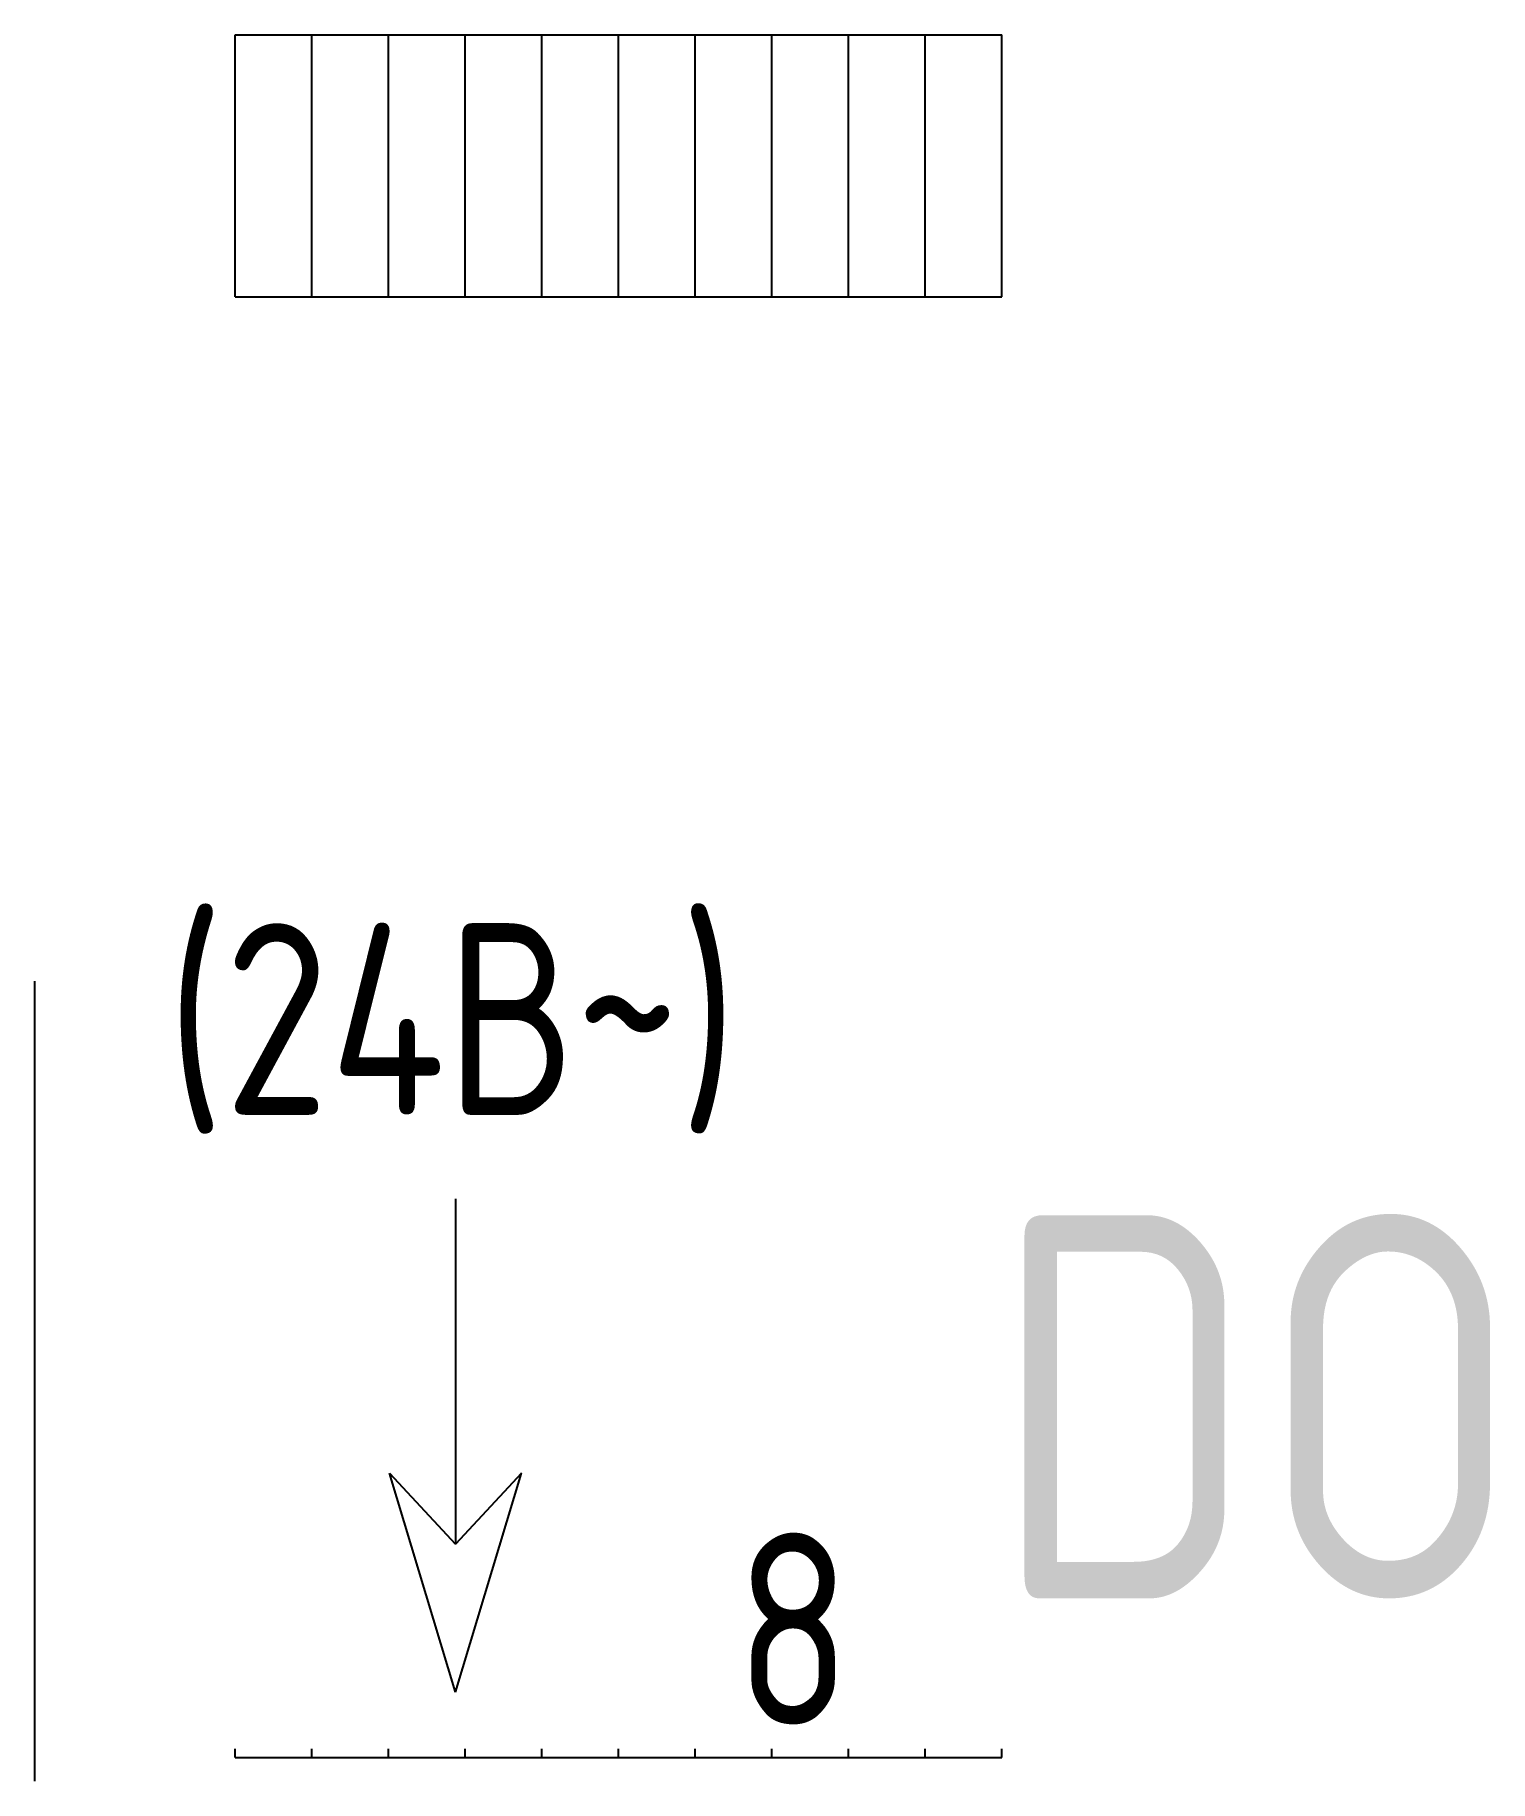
# Model space of a CAD drawing. Header units: millimetres. Extents: x 98 to 20644, y -7467 to -6136.
# Drawn here: x 4256 to 5015, y -7047 to -6136 of the extents above; entities that cross this region are included whole.
import ezdxf

# ---------------------------------------------------------------- set-up
doc = ezdxf.new("R2010")
doc.units = ezdxf.units.MM
doc.styles.add('GOST-A 3-1', font='', dxfattribs={"height": 3})
doc.styles.get('GOST-A 3-1').set_extended_font_data('GOST type A')

msp = doc.modelspace()

# ---------------------------------------------------------------- texts
at = {"style": 'GOST-A 3-1'}
for s, height, p in [('(24В~)', 100, (4324.52, -6699.35)), ('DO', 200, (4754.94, -6951.72)), ('8', 100, (4621.13, -7017.74))]:
    msp.add_text(s, height=height, dxfattribs=at).set_placement(p)

# ---------------------------------------------------------------- blocks, each defined once
blk = doc.blocks.new('*T32')
at = {"linetype": 'ByBlock', "lineweight": -2, "transparency": 16777216}
for p, q in [((0, 0), (0, 136.705)), ((0, 136.705), (400, 136.705)), ((40, 0), (40, 136.705)), ((80, 0), (80, 136.705)), ((120, 0), (120, 136.705)), ((160, 0), (160, 136.705)), ((200, 0), (200, 136.705)), ((240, 0), (240, 136.705)), ((280, 0), (280, 136.705)), ((320, 0), (320, 136.705)), ((360, 0), (360, 136.705)), ((400, 0), (400, 136.705)), ((0, 0), (400, 0))]:
    blk.add_line(p, q, dxfattribs=at)

# ---------------------------------------------------------------- linework, layer by layer
at = {"color": 0}
msp.add_line((4256, -7047.07), (4256, -6629.53), dxfattribs=at)
for p, q in [((4475.45, -6743.23), (4475.45, -6923.45)), ((4475.45, -7000.73), (4441, -6886.45)), ((4441, -6886.45), (4475.45, -6923.45)), ((4475.45, -7000.73), (4509.9, -6886.45)), ((4509.9, -6886.45), (4475.45, -6923.45))]:
    msp.add_line(p, q)
at = {"color": 1}
for p, q in [((4360.5, -7034.81), (4360.5, -7030.19)), ((4360.5, -7034.81), (4400.5, -7034.81)), ((4400.5, -7034.81), (4400.5, -7030.19)), ((4400.5, -7034.81), (4440.5, -7034.81)), ((4440.5, -7034.81), (4440.5, -7030.19)), ((4440.5, -7034.81), (4480.5, -7034.81)), ((4480.5, -7034.81), (4480.5, -7030.19)), ((4480.5, -7034.81), (4520.5, -7034.81)), ((4520.5, -7034.81), (4520.5, -7030.19)), ((4520.5, -7034.81), (4560.5, -7034.81)), ((4560.5, -7034.81), (4560.5, -7030.19)), ((4560.5, -7034.81), (4600.5, -7034.81)), ((4600.5, -7034.81), (4600.5, -7030.19)), ((4600.5, -7034.81), (4640.5, -7034.81)), ((4640.5, -7034.81), (4640.5, -7030.19)), ((4640.5, -7034.81), (4680.5, -7034.81)), ((4680.5, -7034.81), (4680.5, -7030.19)), ((4680.5, -7034.81), (4720.5, -7034.81)), ((4720.5, -7034.81), (4720.5, -7030.19)), ((4720.5, -7034.81), (4760.5, -7034.81)), ((4760.5, -7034.81), (4760.5, -7030.19))]:
    msp.add_line(p, q, dxfattribs=at)

# ---------------------------------------------------------------- block references
msp.add_blockref('*T32', (4360.5, -6272.44))

msp.set_redraw_order([(e.dxf.handle, doc.entitydb.next_handle()) for e in msp.query("TEXT MTEXT ATTDEF DIMENSION ARC_DIMENSION")])  # texts and dimensions are drawn at this point

doc.saveas('drawing.dxf')
